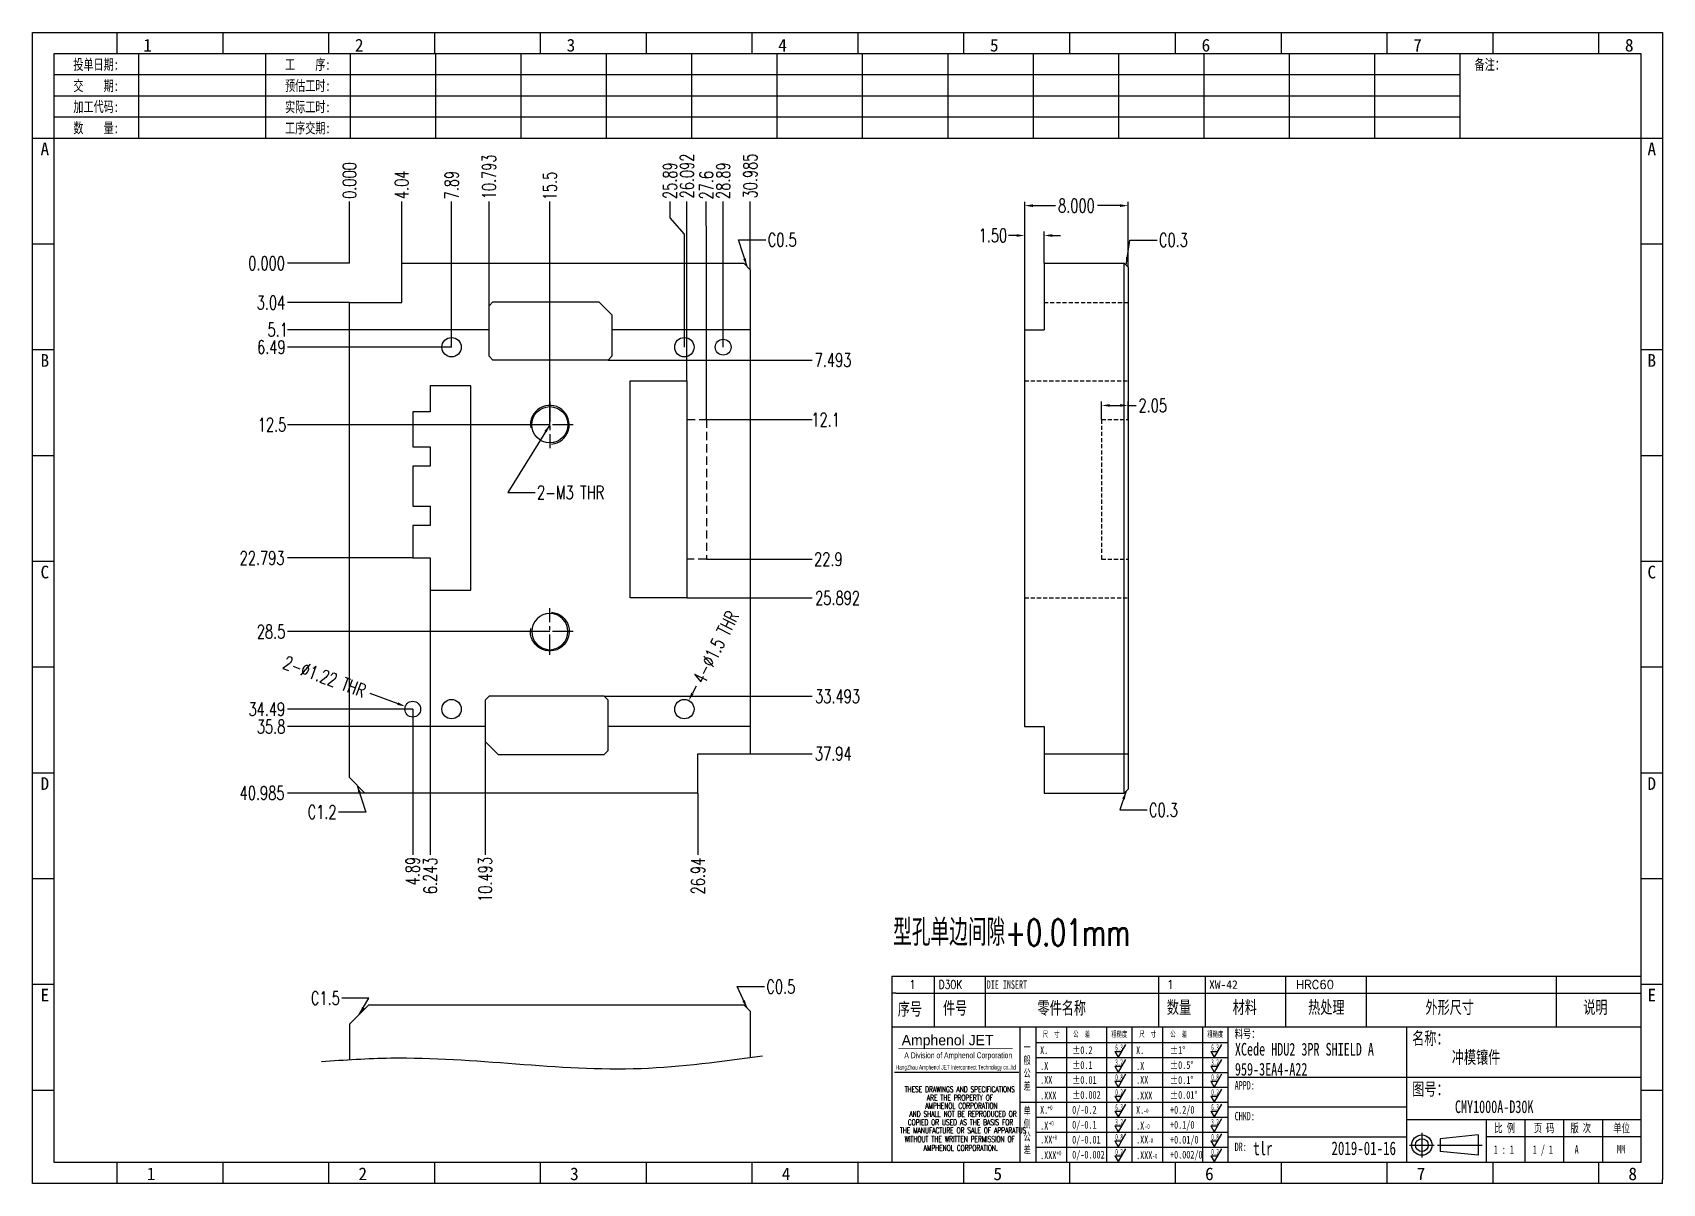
# Model space of a CAD drawing. Header units: millimetres. Extents: x -2852 to 5627, y -2271 to 1849.
# Drawn here: x -1594 to -1468, y -690.7 to -601.7 of the extents above; entities that cross this region are included whole.
import ezdxf
from ezdxf.enums import TextEntityAlignment as Align

# ---------------------------------------------------------------- set-up
doc = ezdxf.new("R2010")
doc.units = ezdxf.units.MM
doc.header["$PDSIZE"] = 3
for name, pattern in [('CENTER', [50.8, 31.75, -6.35, 6.35, -6.35]), ('DASHED', [19.05, 12.7, -6.35]), ('DASHED2', [9.525, 6.35, -3.175])]:
    doc.linetypes.add(name, pattern=pattern)
for name, color, linetype in [('1', 7, 'Continuous'), ('11', 4, 'DASHED2'), ('41', 1, 'Continuous'), ('D03', 7, 'Continuous')]:
    doc.layers.add(name, color=color, linetype=linetype)
doc.styles.add('CH', font='仿宋_GB2312_0.ttf')
doc.styles.add('jet01', font='simplex.shx', dxfattribs={"width": 0.7, "bigfont": 'hztxt.shx'})
doc.styles.add('jet02', font='simplex.shx', dxfattribs={"width": 0.7})
doc.styles.add('SIMPLEX', font='SIMPLEX')
doc.styles.get("Standard").update_dxf_attribs({"font": '仿宋_GB2312_0.ttf', "width": 0.7})
doc.styles.add('TEXTSTYLE_1', font='TRIUMB.TTF')
doc.styles.add('TEXTSTYLE_2', font='TRIUM.TTF')
doc.styles.add('tk', font='', dxfattribs={"width": 0.7})
doc.styles.add('tk 2', font='仿宋_GB2312_0.ttf', dxfattribs={"width": 0.65})
doc.styles.add('tk 4', font='simplex.shx', dxfattribs={"width": 0.65, "bigfont": 'bigfont.shx'})
doc.styles.get('tk').set_extended_font_data('NSimSun')
doc.dimstyles.new('jet02', dxfattribs={"dimtxt": 3.5, "dimasz": 2.1, "dimexe": 1, "dimexo": 0, "dimgap": 0.5, "dimtad": 0, "dimtoh": 1, "dimdec": 3, "dimzin": 9, "dimdsep": 46, "dimtxsty": 'jet02', "dimcen": 0, "dimclrt": 256, "dimazin": 2, "dimtfac": 1, "dimtdec": 3, "dimtofl": 0, "dimtmove": 0, "dimatfit": 1, "dimfxl": 1, "dimarcsym": 0})

msp = doc.modelspace()

# ---------------------------------------------------------------- texts
at = {"layer": '1', "ltscale": 0.05, "style": 'jet01', "width": 0.7}
msp.add_text('型孔单边间隙+0.01mm', height=2.064003, dxfattribs=at).set_placement((-1527.4316, -672.3165))
at = {"layer": '41', "ltscale": 0.05, "char_height": 1.05, "style": 'jet02'}
for s, insert, attachment_point in [('C0.5', (-1537.1222, -617.7091), 4), ('C0.3', (-1506.8793, -617.7293), 4), ('2-M3 THR', (-1554.9598, -637.2492), 4), ('C1.2', (-1570.4569, -661.9664), 6), ('C0.3', (-1507.6492, -661.8101), 4), ('C0.5', (-1537.2279, -675.473), 4), ('C1.5', (-1570.2086, -676.3636), 6)]:
    msp.add_mtext(s, dxfattribs=dict(at, insert=insert, attachment_point=attachment_point))

# ---------------------------------------------------------------- blocks, each defined once
blk = doc.blocks.new('A$C3946592')
at = {"layer": 'D03', "color": 6, "linetype": 'CENTER', "ltscale": 0.05}
for p, q in [((0, 1.8), (0, -1.8)), ((1.8, 0), (-1.8, 0))]:
    blk.add_line(p, q, dxfattribs=at)
at = {"layer": 'D03', "linetype": 'Continuous', "ltscale": 0.05}
blk.add_circle((0, 0), 1.4, dxfattribs=at)
blk.add_arc((0, 0), 1.5, 275.0197, 189.0761, dxfattribs=at)
blk = doc.blocks.new('A$C25DE79DF')
at = {"layer": 'D03', "ltscale": 0.05}
blk.add_blockref('A$C3946592', (0, 0), dxfattribs=at)
blk = doc.blocks.new('A3-N')
at = {"layer": '1', "color": 1}
for p, q in [((0, 0), (0, 296.73)), ((0, 296.73), (420, 296.73)), ((21.82, 291.27), (21.82, 296.73)), ((49.09, 291.27), (49.09, 296.73)), ((76.36, 291.27), (76.36, 296.73)), ((103.64, 291.27), (103.64, 296.73)), ((103.64, 291.27), (103.64, 296.73)), ((103.64, 291.27), (103.64, 296.73)), ((130.91, 291.27), (130.91, 296.73)), ((158.18, 291.27), (158.18, 296.73)), ((185.45, 291.27), (185.45, 296.73)), ((212.73, 291.27), (212.73, 296.73)), ((240, 291.27), (240, 296.73)), ((267.27, 291.27), (267.27, 296.73)), ((294.55, 291.27), (294.55, 296.73)), ((321.82, 291.27), (321.82, 296.73)), ((349.09, 291.27), (349.09, 296.73)), ((376.36, 291.27), (376.36, 296.73)), ((403.64, 291.27), (403.64, 296.73)), ((420, 296.73), (420, 1)), ((5.45, 269.45), (0, 269.45)), ((420, 269.45), (414.55, 269.45)), ((5.45, 242.18), (0, 242.18)), ((420, 242.18), (414.55, 242.18)), ((5.45, 214.91), (0, 214.91)), ((420, 214.91), (414.55, 214.91)), ((5.45, 187.64), (0, 187.64)), ((420, 187.64), (414.55, 187.64)), ((5.45, 160.36), (0, 160.36)), ((420, 160.36), (414.55, 160.36)), ((5.45, 133.09), (0, 133.09)), ((420, 133.09), (414.55, 133.09)), ((5.45, 105.82), (0, 105.82)), ((420, 105.82), (414.55, 105.82)), ((5.45, 78.55), (0, 78.55)), ((420, 78.55), (414.55, 78.55)), ((5.45, 51.27), (0, 51.27)), ((420, 51.27), (414.55, 51.27)), ((222.45, 49.09), (221.45, 49.09)), ((221.45, 49.09), (221.45, 40.36)), ((222.45, 49.09), (414.55, 49.09)), ((232.36, 49.09), (232.36, 40.36)), ((245.45, 49.09), (245.45, 40.36)), ((290.18, 49.09), (290.18, 40.36)), ((302.18, 49.09), (302.18, 40.36)), ((322.91, 49.09), (322.91, 40.36)), ((343.64, 49.09), (343.64, 40.36)), ((392.73, 40.36), (392.73, 49.09)), ((258.55, 40.36), (258.55, 5.44)), ((266.45, 40.36), (266.45, 5.44)), ((276.78, 40.36), (276.78, 5.45)), ((291.18, 40.36), (291.18, 5.45)), ((301.51, 40.37), (301.51, 5.46)), ((308.01, 40.36), (308.01, 5.45)), ((354.09, 40.36), (354.09, 5.45)), ((308.01, 32.39), (258.55, 32.39)), ((308.01, 28.54), (258.55, 28.54)), ((414.55, 27.27), (308.01, 27.27)), ((5.45, 24), (0, 24)), ((308.01, 24.69), (258.55, 24.69)), ((420, 24), (414.55, 24)), ((308.01, 16.99), (258.55, 16.99)), ((354.09, 19.63), (308.01, 19.63)), ((308.01, 13.14), (258.55, 13.14)), ((414.55, 16.36), (354.09, 16.36)), ((374.55, 16.36), (374.55, 5.45)), ((384.55, 16.36), (384.55, 5.45)), ((394.55, 16.36), (394.55, 5.45)), ((404.55, 16.36), (404.55, 5.45)), ((308.01, 9.29), (258.55, 9.29)), ((308.01, 11.99), (354.09, 11.99)), ((372.51, 12.49), (362.69, 11.5)), ((362.69, 11.5), (362.69, 8.23)), ((372.51, 12.49), (372.51, 7.25)), ((414.55, 12), (374.55, 12)), ((21.82, 0), (21.82, 5.45)), ((49.09, 0), (49.09, 5.45)), ((76.36, 0), (76.36, 5.45)), ((103.64, 0), (103.64, 5.45)), ((130.91, 0), (130.91, 5.45)), ((158.18, 0), (158.18, 5.45)), ((185.45, 0), (185.45, 5.45)), ((212.73, 0), (212.73, 5.45)), ((240, 0), (240, 5.45)), ((267.27, 0), (267.27, 5.45)), ((294.55, 0), (294.55, 5.45)), ((321.82, 0), (321.82, 5.45)), ((349.09, 0), (349.09, 5.45)), ((372.51, 7.25), (362.69, 8.23)), ((376.36, 0), (376.36, 5.45)), ((403.64, 0), (403.64, 5.45)), ((1, 0), (0, 0)), ((420, 0), (1, 0)), ((420, 0), (420, 1))]:
    blk.add_line(p, q, dxfattribs=at)
at = {"layer": '1'}
for p, q in [((414.55, 278.18), (414.55, 284.73)), ((221.45, 40.36), (221.45, 5.45)), ((221.45, 40.36), (414.55, 40.36)), ((221.45, 40.36), (414.55, 40.36)), ((254.41, 40.36), (254.41, 5.45)), ((283.28, 40.36), (283.28, 5.45)), ((308.01, 36.24), (258.55, 36.24)), ((222.08, 28.67), (254.12, 28.67)), ((308.01, 20.84), (254.41, 20.84))]:
    blk.add_line(p, q, dxfattribs=at)
at = {"layer": '1', "color": 1, "ltscale": 0.05}
for p, q in [((278.93, 34.04), (279.79, 32.56)), ((278.93, 34.04), (280.65, 34.04)), ((281.68, 35.84), (279.79, 32.56)), ((303.66, 34.05), (304.52, 32.56)), ((303.66, 34.05), (305.38, 34.05)), ((306.41, 35.84), (304.52, 32.56)), ((278.93, 30.19), (279.79, 28.71)), ((278.93, 30.19), (280.65, 30.19)), ((281.68, 31.99), (279.79, 28.71)), ((303.66, 30.2), (305.38, 30.2)), ((303.66, 30.2), (304.52, 28.71)), ((306.41, 31.99), (304.52, 28.71)), ((278.93, 26.34), (279.79, 24.86)), ((278.93, 26.34), (280.65, 26.34)), ((281.68, 28.14), (279.79, 24.86)), ((303.66, 26.35), (304.52, 24.86)), ((303.66, 26.35), (305.38, 26.35)), ((306.41, 28.14), (304.52, 24.86)), ((278.93, 22.49), (280.65, 22.49)), ((278.93, 22.49), (279.79, 21.01)), ((281.68, 24.29), (279.79, 21.01)), ((303.66, 22.5), (305.38, 22.5)), ((303.66, 22.5), (304.52, 21.01)), ((306.41, 24.29), (304.52, 21.01)), ((278.93, 18.66), (279.79, 17.17)), ((278.93, 18.66), (280.65, 18.66)), ((281.68, 20.45), (279.79, 17.17)), ((303.66, 18.66), (304.52, 17.18)), ((303.66, 18.66), (305.38, 18.66)), ((306.41, 20.46), (304.52, 17.18)), ((278.93, 14.81), (280.65, 14.81)), ((278.93, 14.81), (279.79, 13.32)), ((281.68, 16.6), (279.79, 13.32)), ((281.68, 12.75), (279.79, 9.47)), ((303.66, 14.81), (305.38, 14.81)), ((303.66, 14.81), (304.52, 13.33)), ((306.41, 16.61), (304.52, 13.33)), ((306.41, 12.76), (304.52, 9.48)), ((278.93, 10.96), (279.79, 9.47)), ((278.93, 10.96), (280.65, 10.96)), ((281.68, 8.9), (279.79, 5.62)), ((303.66, 10.96), (304.52, 9.48)), ((303.66, 10.96), (305.38, 10.96)), ((306.41, 8.91), (304.52, 5.63)), ((278.93, 7.11), (279.79, 5.62)), ((278.93, 7.11), (280.65, 7.11)), ((303.66, 7.11), (305.38, 7.11)), ((303.66, 7.11), (304.52, 5.63))]:
    blk.add_line(p, q, dxfattribs=at)
at = {"layer": '1', "color": 1, "ltscale": 0.1}
for p, q in [((358.01, 13.02), (358.01, 6.71)), ((354.86, 9.87), (361.17, 9.87)), ((362.03, 9.87), (373.54, 9.87))]:
    blk.add_line(p, q, dxfattribs=at)
at = {"layer": '1'}
blk.add_lwpolyline([(221.45, 5.45), (414.55, 5.45), (414.55, 291.27), (5.45, 291.27), (5.45, 5.45), (414.55, 5.45)], dxfattribs=at)
at = {"layer": '1', "color": 7, "linetype": 'Continuous', "const_width": 0.123}
blk.add_lwpolyline([(223.11, 34.74), (252.6, 34.76)], dxfattribs=at)
at = {"layer": '1', "color": 1}
for radius in [2.62, 1.64]:
    blk.add_circle((358.01, 9.87), radius, dxfattribs=at)
at = {"layer": '41'}
for p, q in [((27.27, 291.27), (27.27, 269.45)), ((60, 291.27), (60, 269.45)), ((81.82, 291.27), (81.82, 269.45)), ((103.82, 291.27), (103.82, 269.45)), ((125.82, 291.27), (125.82, 269.45)), ((147.82, 291.27), (147.82, 269.45)), ((169.82, 291.27), (169.82, 269.45)), ((191.82, 291.27), (191.82, 269.45)), ((213.82, 291.27), (213.82, 269.45)), ((235.82, 291.27), (235.82, 269.45)), ((257.82, 291.27), (257.82, 269.45)), ((279.82, 291.27), (279.82, 269.45)), ((301.82, 291.27), (301.82, 269.45)), ((323.82, 291.27), (323.82, 269.45)), ((345.82, 291.27), (345.82, 269.45)), ((367.82, 291.27), (367.82, 269.45)), ((367.82, 285.82), (5.45, 285.82)), ((367.82, 280.36), (5.45, 280.36)), ((367.82, 274.91), (5.45, 274.91)), ((414.55, 269.45), (5.45, 269.45))]:
    blk.add_line(p, q, dxfattribs=at)
at = {"layer": '1', "color": 1}
for s, p in [('1', (29.64, 295.11)), ('2', (84.18, 295.11)), ('3', (138.73, 295.11)), ('4', (193.27, 295.11)), ('5', (247.82, 295.11)), ('6', (302.36, 295.11)), ('7', (356.91, 295.11)), ('8', (411.45, 295.11)), ('1', (30.53, 4.11)), ('2', (85.08, 4.11)), ('3', (139.62, 4.11)), ('4', (194.17, 4.11)), ('5', (248.72, 4.11)), ('6', (303.26, 4.11)), ('7', (357.81, 4.11)), ('8', (412.35, 4.11))]:
    blk.add_text(s, height=3.27, dxfattribs=at).set_placement(p, align=Align.TOP_CENTER)
at = {"layer": '1', "style": 'tk', "width": 0.7}
for s, p in [('投单日期:', (16.36, 288.55)), ('工    序:', (70.91, 288.55)), ('备注：', (375.51, 288.55)), ('交    期:', (16.36, 283.09)), ('预估工时:', (70.91, 283.09)), ('加工代码:', (16.36, 277.64)), ('实际工时:', (70.91, 277.64)), ('数    量:', (16.36, 272.18)), ('工序交期:', (70.91, 272.18))]:
    blk.add_text(s, height=2.727, dxfattribs=at).set_placement(p, align=Align.MIDDLE)
at = {"layer": '1', "color": 1}
for s, p in [('A', (2.04, 268.36)), ('B', (2.04, 213.82)), ('C', (2.04, 159.27)), ('D', (2.04, 104.73)), ('E', (2.04, 50.18))]:
    blk.add_text(s, height=3.27, dxfattribs=at).set_placement(p, align=Align.TOP_LEFT)
for s, p in [('A', (418.37, 268.36)), ('B', (418.37, 213.82)), ('C', (418.37, 159.27)), ('D', (418.37, 104.73)), ('E', (418.37, 50.18))]:
    blk.add_text(s, height=3.27, dxfattribs=at).set_placement(p, align=Align.TOP_RIGHT)
at = {"layer": '1', "color": 1, "style": 'tk 2', "width": 0.7}
for s, height, p in [('序号', 3.273, (222.96, 43.34)), ('件号', 3.273, (234.62, 43.61)), ('零件名称', 3.273, (258.97, 43.61)), ('数量', 3.273, (292.3, 43.78)), ('材料', 3.273, (309.27, 43.78)), ('热处理', 3.273, (328.71, 43.78)), ('外形尺寸', 3.273, (358.94, 43.78)), ('说明', 3.273, (399.61, 43.78)), ('料号：', 2.182, (309.77, 37.46)), ('名称：', 3.273, (355.52, 35.79)), ('图号：', 3.273, (355.52, 22.7)), ('比 例', 2.182, (376.69, 13.18)), ('页 码', 2.182, (386.85, 13.18)), ('版 次', 2.182, (396.31, 13.18)), ('单位', 2.182, (407.35, 13.18))]:
    blk.add_text(s, height=height, dxfattribs=at).set_placement(p)
at = {"layer": '1', "color": 7, "linetype": 'Continuous', "style": 'TEXTSTYLE_1'}
blk.add_text('Amphenol JET', height=2.7, dxfattribs=at).set_placement((223.96, 35.61))
at = {"layer": '1', "color": 7, "linetype": 'Continuous'}
for s, height, style, width, p in [('A Division of Amphenol Corporation', 1.5, 'TEXTSTYLE_2', 0.7, (224.64, 32.29)), ('HangZhou Amphenol JET Interconnect Technology co.,ltd ', 1.2, 'TEXTSTYLE_2', 0.6, (222.47, 29.36)), ('THESE DRAWINGS AND SPECIFICATIONS', 1.5, 'tk 4', 0.6, (224.73, 23.52)), ('ARE THE PROPERTY OF', 1.5, 'tk 4', 0.6, (230.45, 21.35)), ('AND SHALL NOT BE REPRODUCED OR', 1.5, 'tk 4', 0.6, (225.95, 17.17)), ('AMPHENOL CORPORATION', 1.5, 'tk 4', 0.6, (230.04, 19.27)), ('THE MANUFACTURE OR SALE OF APPARATUS', 1.5, 'tk 4', 0.6, (223.5, 12.92)), ('COPIED OR USED AS THE BASIS FOR', 1.5, 'tk 4', 0.6, (225.54, 15.02)), ('WITHOUT THE WRITTEN PERMISSION OF', 1.5, 'tk 4', 0.6, (224.73, 10.67)), ('AMPHENOL CORPORATION.', 1.5, 'tk 4', 0.6, (229.63, 8.4))]:
    blk.add_text(s, height=height, dxfattribs=dict(at, style=style, width=width)).set_placement(p)
at = {"layer": '1', "color": 1, "style": 'tk 2', "width": 0.7}
for s, p in [('X.', (259.64, 34.37)), ('%%P0.2', (267.9, 34.37)), ('X.', (284.37, 34.37)), ('%%P1%%D', (293.12, 34.37)), ('.X', (259.64, 30.28)), ('%%P0.1', (267.9, 30.52)), ('.X', (284.37, 30.28)), ('%%P0.5%%D', (293.12, 30.52)), ('.XX', (259.64, 26.71)), ('%%P0.01', (267.9, 26.67)), ('.XX', (284.37, 26.71)), ('%%P0.1%%D', (293.12, 26.67)), ('.XXX', (259.64, 22.68)), ('%%P0.002', (267.9, 22.82)), ('.XXX', (284.37, 22.68)), ('%%P0.01%%D', (293.12, 22.82)), ('X.', (259.64, 18.97)), ('0/-0.2', (267.9, 18.97)), ('X.', (284.37, 18.97)), ('+0.2/0', (293.12, 18.97)), ('.X', (259.64, 14.88)), ('0/-0.1', (267.9, 15.12)), ('.X', (284.37, 14.88)), ('+0.1/0', (293.12, 15.12)), ('.XX', (259.64, 11.31)), ('0/-0.01', (267.9, 11.27)), ('0/-0.002', (267.9, 7.42)), ('.XX', (284.37, 11.31)), ('+0.01/0', (293.12, 11.27)), ('+0.002/0', (293.12, 7.42)), ('.XXX', (259.64, 7.28)), ('.XXX', (284.37, 7.28))]:
    blk.add_text(s, height=2, dxfattribs=at).set_placement(p, align=Align.MIDDLE_LEFT)
at = {"layer": '1', "color": 1, "ltscale": 0.05, "style": 'tk 2', "width": 0.5}
for s, p in [('6.3', (279.01, 34.26)), ('6.3', (303.74, 34.27)), ('3.2', (279.01, 30.41)), ('3.2', (303.74, 30.42)), ('0.8', (279.01, 26.56)), ('0.8', (303.74, 26.57)), ('0.2', (279.01, 22.71)), ('0.2', (303.74, 22.72)), ('6.3', (279.01, 18.87)), ('6.3', (303.74, 18.88)), ('3.2', (279.01, 15.02)), ('0.8', (279.01, 11.17)), ('3.2', (303.74, 15.03)), ('0.8', (303.74, 11.18)), ('0.2', (279.01, 7.32)), ('0.2', (303.74, 7.33))]:
    blk.add_text(s, height=1.6, dxfattribs=at).set_placement(p)
at = {"layer": '1', "style": 'tk 2', "width": 0.7}
for s, p in [('APPD:', (309.77, 24.21)), ('CHKD:', (309.77, 16.27)), ('DR:', (309.77, 8.35))]:
    blk.add_text(s, height=2.182, dxfattribs=at).set_placement(p)
at = {"layer": '1', "color": 7, "style": 'tk 2', "width": 0.7}
blk.add_text('MM', height=2.182, dxfattribs=at).set_placement((408.31, 7.75))
at = {"layer": '1', "color": 1, "ltscale": 0.05, "char_height": 1.5, "width": 6.3627, "attachment_point": 1, "style": 'tk 2'}
for s, insert in [('尺  寸', (260.31, 39.25)), ('公  差', (268.17, 39.25)), ('粗糙度', (277.98, 39.25)), ('尺  寸', (285.2, 39.25)), ('公  差', (293.18, 39.25)), ('粗糙度', (302.71, 39.26))]:
    blk.add_mtext(s, dxfattribs=dict(at, insert=insert))
at = {"layer": '1', "ltscale": 0.05, "char_height": 2, "width": 2.5195, "attachment_point": 1, "style": 'tk 2'}
for s, insert in [('一般公差', (255.39, 36.11)), ('单侧公差', (255.39, 19.71))]:
    blk.add_mtext(s, dxfattribs=dict(at, insert=insert))
at = {"layer": '1', "color": 1, "ltscale": 0.05, "char_height": 1.2, "width": 5.1396, "attachment_point": 1, "line_spacing_factor": 0.8, "style": 'tk 2'}
for s, insert in [('+0', (261.58, 20.13)), ('-0', (286.31, 19.33)), ('+0', (261.88, 16.09)), ('-0', (286.61, 15.29)), ('+0', (262.79, 12.45)), ('+0', (263.87, 8.44)), ('-0', (287.51, 11.65)), ('-0', (288.59, 7.64))]:
    blk.add_mtext(s, dxfattribs=dict(at, insert=insert))
at = {"layer": '1', "style": 'tk 2', "width": 0.7}
for tag, p in [('PATR-NO1', (309.84, 32.96)), ('TITLE', (365.74, 30.9)), ('PATR-NO2', (309.84, 27.81)), ('DWG-NO:', (366.54, 18.14))]:
    blk.add_attdef(tag, p, '', height=3.27, dxfattribs=at)
at = {"layer": '1', "color": 1, "style": 'tk 2', "width": 0.7}
for tag, p in [('DRAW', (314.55, 7.27)), ('DATE', (334.72, 7.32))]:
    blk.add_attdef(tag, p, '', height=3.49, dxfattribs=at)
at = {"layer": '1', "style": 'tk 2', "width": 0.7}
for tag, p in [('SCALE', (376.55, 8.73)), ('SHEET', (386.6, 8.72)), ('REV', (397.38, 8.73))]:
    blk.add_attdef(tag, text='', height=2.18, dxfattribs=at).set_placement(p, align=Align.MIDDLE_LEFT)
blk = doc.blocks.new('FB3')
at = {"layer": '1', "color": 1}
for p, q in [((0, 4.36), (193.09, 4.36)), ((0, 4.36), (0, 0)), ((10.91, 4.36), (10.91, 0)), ((24, 4.36), (24, 0)), ((68.73, 4.36), (68.73, 0)), ((80.73, 4.36), (80.73, 0)), ((101.45, 4.36), (101.45, 0)), ((122.18, 4.36), (122.18, 0)), ((171.27, 0), (171.27, 4.36))]:
    blk.add_line(p, q, dxfattribs=at)
at = {"layer": '1'}
for tag, style, p in [('ITEM', 'SIMPLEX', (4.36, 2.18)), ('PARTNO', 'SIMPLEX', (12, 2.18)), ('QTY', 'SIMPLEX', (74.18, 2.18)), ('MATL', 'CH', (81.72, 2.18)), ('FINISH', 'SIMPLEX', (104.17, 2.18)), ('SPEC', 'SIMPLEX', (130.91, 2.18)), ('REMARK', 'SIMPLEX', (174.06, 2.18))]:
    blk.add_attdef(tag, text='', height=2.18, dxfattribs=dict(at, style=style)).set_placement(p, align=Align.MIDDLE_LEFT)
at = {"layer": '1', "style": 'tk', "width": 0.7}
blk.add_attdef('DIE', text='', height=2.18, dxfattribs=at).set_placement((24.43, 2.18), align=Align.MIDDLE_LEFT)
blk = doc.blocks.new('*D1595')
at = {"layer": '41', "ltscale": 0.05}
blk.add_line((-654.25, -3071.95), (-659.04, -3071.95), dxfattribs=at)
at = {"layer": 'Defpoints', "color": 0, "ltscale": 0.05}
for p in [(-659.04, -3071.95), (-654.25, -3071.95), (-654.25, -3071.95)]:
    blk.add_point(p, dxfattribs=at)
at = {"layer": '41', "ltscale": 0.05, "insert": (-660.66, -3071.95), "char_height": 1.05, "attachment_point": 5, "style": 'jet02'}
blk.add_mtext('0.000', dxfattribs=at)
blk = doc.blocks.new('*D1596')
at = {"layer": '41', "ltscale": 0.05}
blk.add_line((-653.05, -3112.93), (-659.04, -3112.93), dxfattribs=at)
at = {"layer": 'Defpoints', "color": 0, "ltscale": 0.05}
for p in [(-654.25, -3071.95), (-659.04, -3112.93), (-653.05, -3112.93)]:
    blk.add_point(p, dxfattribs=at)
at = {"layer": '41', "ltscale": 0.05, "insert": (-661.01, -3112.93), "char_height": 1.05, "attachment_point": 5, "style": 'jet02'}
blk.add_mtext('40.985', dxfattribs=at)
blk = doc.blocks.new('*D1597')
at = {"layer": '41', "ltscale": 0.05}
blk.add_line((-654.25, -3107.79), (-659.04, -3107.79), dxfattribs=at)
at = {"layer": 'Defpoints', "color": 0, "ltscale": 0.05}
for p in [(-654.25, -3071.95), (-659.04, -3107.79), (-654.25, -3107.79)]:
    blk.add_point(p, dxfattribs=at)
at = {"layer": '41', "ltscale": 0.05, "insert": (-660.31, -3107.79), "char_height": 1.05, "attachment_point": 5, "style": 'jet02'}
blk.add_mtext('35.8', dxfattribs=at)
blk = doc.blocks.new('*D1598')
at = {"layer": '41', "ltscale": 0.05}
blk.add_line((-649.36, -3106.44), (-659.04, -3106.44), dxfattribs=at)
at = {"layer": 'Defpoints', "color": 0, "ltscale": 0.05}
for p in [(-654.25, -3071.95), (-659.04, -3106.44), (-649.36, -3106.44)]:
    blk.add_point(p, dxfattribs=at)
at = {"layer": '41', "ltscale": 0.05, "insert": (-660.64, -3106.44), "char_height": 1.05, "attachment_point": 5, "style": 'jet02'}
blk.add_mtext('34.49', dxfattribs=at)
blk = doc.blocks.new('*D1599')
at = {"layer": '41', "ltscale": 0.05}
blk.add_line((-638.76, -3100.44), (-659.04, -3100.44), dxfattribs=at)
at = {"layer": 'Defpoints', "color": 0, "ltscale": 0.05}
for p in [(-654.25, -3071.95), (-659.04, -3100.44), (-638.76, -3100.44)]:
    blk.add_point(p, dxfattribs=at)
at = {"layer": '41', "ltscale": 0.05, "insert": (-660.31, -3100.44), "char_height": 1.05, "attachment_point": 5, "style": 'jet02'}
blk.add_mtext('28.5', dxfattribs=at)
blk = doc.blocks.new('*D1600')
at = {"layer": '41', "ltscale": 0.05}
blk.add_line((-638.76, -3084.44), (-659.04, -3084.44), dxfattribs=at)
at = {"layer": 'Defpoints', "color": 0, "ltscale": 0.05}
for p in [(-654.25, -3071.95), (-659.04, -3084.44), (-638.76, -3084.44)]:
    blk.add_point(p, dxfattribs=at)
at = {"layer": '41', "ltscale": 0.05, "insert": (-660.24, -3084.44), "char_height": 1.05, "attachment_point": 5, "style": 'jet02'}
blk.add_mtext('12.5', dxfattribs=at)
blk = doc.blocks.new('*D1601')
at = {"layer": '41', "ltscale": 0.05}
blk.add_line((-646.36, -3078.44), (-659.04, -3078.44), dxfattribs=at)
at = {"layer": 'Defpoints', "color": 0, "ltscale": 0.05}
for p in [(-654.25, -3071.95), (-659.04, -3078.44), (-646.36, -3078.44)]:
    blk.add_point(p, dxfattribs=at)
at = {"layer": '41', "ltscale": 0.05, "insert": (-660.29, -3078.44), "char_height": 1.05, "attachment_point": 5, "style": 'jet02'}
blk.add_mtext('6.49', dxfattribs=at)
blk = doc.blocks.new('*D1602')
at = {"layer": '41', "ltscale": 0.05}
blk.add_line((-654.25, -3077.09), (-659.04, -3077.09), dxfattribs=at)
at = {"layer": 'Defpoints', "color": 0, "ltscale": 0.05}
for p in [(-654.25, -3071.95), (-659.04, -3077.09), (-654.25, -3077.09)]:
    blk.add_point(p, dxfattribs=at)
at = {"layer": '41', "ltscale": 0.05, "insert": (-659.8, -3077.09), "char_height": 1.05, "attachment_point": 5, "style": 'jet02'}
blk.add_mtext('5.1', dxfattribs=at)
blk = doc.blocks.new('*D1603')
at = {"layer": '41', "ltscale": 0.05}
blk.add_line((-654.25, -3074.99), (-659.04, -3074.99), dxfattribs=at)
at = {"layer": 'Defpoints', "color": 0, "ltscale": 0.05}
for p in [(-654.25, -3071.95), (-659.04, -3074.99), (-654.25, -3074.99)]:
    blk.add_point(p, dxfattribs=at)
at = {"layer": '41', "ltscale": 0.05, "insert": (-660.32, -3074.99), "char_height": 1.05, "attachment_point": 5, "style": 'jet02'}
blk.add_mtext('3.04', dxfattribs=at)
blk = doc.blocks.new('*D1604')
at = {"layer": '41', "ltscale": 0.05}
blk.add_line((-623.27, -3109.89), (-618.49, -3109.89), dxfattribs=at)
at = {"layer": 'Defpoints', "color": 0, "ltscale": 0.05}
for p in [(-654.25, -3071.95), (-623.27, -3109.89), (-618.49, -3109.89)]:
    blk.add_point(p, dxfattribs=at)
at = {"layer": '41', "ltscale": 0.05, "insert": (-616.85, -3109.89), "char_height": 1.05, "attachment_point": 5, "style": 'jet02'}
blk.add_mtext('37.94', dxfattribs=at)
blk = doc.blocks.new('*D1605')
at = {"layer": '41', "ltscale": 0.05}
blk.add_line((-626.66, -3094.84), (-618.49, -3094.84), dxfattribs=at)
at = {"layer": 'Defpoints', "color": 0, "ltscale": 0.05}
for p in [(-654.25, -3071.95), (-626.66, -3094.84), (-618.49, -3094.84)]:
    blk.add_point(p, dxfattribs=at)
at = {"layer": '41', "ltscale": 0.05, "insert": (-617.23, -3094.84), "char_height": 1.05, "attachment_point": 5, "style": 'jet02'}
blk.add_mtext('22.9', dxfattribs=at)
blk = doc.blocks.new('*D1606')
at = {"layer": '41', "ltscale": 0.05}
blk.add_line((-626.66, -3084.04), (-618.49, -3084.04), dxfattribs=at)
at = {"layer": 'Defpoints', "color": 0, "ltscale": 0.05}
for p in [(-654.25, -3071.95), (-626.66, -3084.04), (-618.49, -3084.04)]:
    blk.add_point(p, dxfattribs=at)
at = {"layer": '41', "ltscale": 0.05, "insert": (-617.44, -3084.04), "char_height": 1.05, "attachment_point": 5, "style": 'jet02'}
blk.add_mtext('12.1', dxfattribs=at)
blk = doc.blocks.new('*D1607')
at = {"layer": '41', "ltscale": 0.05}
blk.add_line((-654.25, -3071.95), (-654.25, -3067.17), dxfattribs=at)
at = {"layer": 'Defpoints', "color": 0, "ltscale": 0.05}
for p in [(-654.25, -3067.17), (-654.25, -3071.95), (-654.25, -3071.95)]:
    blk.add_point(p, dxfattribs=at)
at = {"layer": '41', "ltscale": 0.05, "insert": (-654.25, -3065.55), "char_height": 1.05, "attachment_point": 5, "rotation": 90, "style": 'jet02'}
blk.add_mtext('0.000', dxfattribs=at)
blk = doc.blocks.new('*D1608')
at = {"layer": '41', "ltscale": 0.05}
blk.add_line((-650.21, -3071.95), (-650.21, -3067.17), dxfattribs=at)
at = {"layer": 'Defpoints', "color": 0, "ltscale": 0.05}
for p in [(-650.21, -3067.17), (-654.25, -3071.95), (-650.21, -3071.95)]:
    blk.add_point(p, dxfattribs=at)
at = {"layer": '41', "ltscale": 0.05, "insert": (-650.21, -3065.88), "char_height": 1.05, "attachment_point": 5, "rotation": 90, "style": 'jet02'}
blk.add_mtext('4.04', dxfattribs=at)
blk = doc.blocks.new('*D1609')
at = {"layer": '41', "ltscale": 0.05}
blk.add_line((-646.36, -3078.44), (-646.36, -3067.17), dxfattribs=at)
at = {"layer": 'Defpoints', "color": 0, "ltscale": 0.05}
for p in [(-646.36, -3067.17), (-654.25, -3071.95), (-646.36, -3078.44)]:
    blk.add_point(p, dxfattribs=at)
at = {"layer": '41', "ltscale": 0.05, "insert": (-646.36, -3065.91), "char_height": 1.05, "attachment_point": 5, "rotation": 90, "style": 'jet02'}
blk.add_mtext('7.89', dxfattribs=at)
blk = doc.blocks.new('*D1610')
at = {"layer": '41', "ltscale": 0.05}
blk.add_line((-643.46, -3075.24), (-643.46, -3067.17), dxfattribs=at)
at = {"layer": 'Defpoints', "color": 0, "ltscale": 0.05}
for p in [(-643.46, -3067.17), (-654.25, -3071.95), (-643.46, -3075.24)]:
    blk.add_point(p, dxfattribs=at)
at = {"layer": '41', "ltscale": 0.05, "insert": (-643.46, -3065.27), "char_height": 1.05, "attachment_point": 5, "rotation": 90, "style": 'jet02'}
blk.add_mtext('10.793', dxfattribs=at)
blk = doc.blocks.new('*D1611')
at = {"layer": '41', "ltscale": 0.05}
blk.add_line((-638.76, -3084.44), (-638.76, -3067.17), dxfattribs=at)
at = {"layer": 'Defpoints', "color": 0, "ltscale": 0.05}
for p in [(-638.76, -3067.17), (-654.25, -3071.95), (-638.76, -3084.44)]:
    blk.add_point(p, dxfattribs=at)
at = {"layer": '41', "ltscale": 0.05, "insert": (-638.76, -3065.97), "char_height": 1.05, "attachment_point": 5, "rotation": 90, "style": 'jet02'}
blk.add_mtext('15.5', dxfattribs=at)
blk = doc.blocks.new('*D1612')
at = {"layer": '41', "ltscale": 0.05}
for p, q in [((-629.47, -3068.43), (-629.47, -3067.17)), ((-628.36, -3069.69), (-629.47, -3068.43)), ((-628.36, -3078.44), (-628.36, -3069.69))]:
    blk.add_line(p, q, dxfattribs=at)
at = {"layer": 'Defpoints', "color": 0, "ltscale": 0.05}
for p in [(-629.47, -3067.17), (-654.25, -3071.95), (-628.36, -3078.44)]:
    blk.add_point(p, dxfattribs=at)
at = {"layer": '41', "ltscale": 0.05, "insert": (-629.47, -3065.56), "char_height": 1.05, "attachment_point": 5, "rotation": 90, "style": 'jet02'}
blk.add_mtext('25.89', dxfattribs=at)
blk = doc.blocks.new('*D1613')
at = {"layer": '41', "ltscale": 0.05}
blk.add_line((-628.16, -3081.04), (-628.16, -3067.17), dxfattribs=at)
at = {"layer": 'Defpoints', "color": 0, "ltscale": 0.05}
for p in [(-628.16, -3067.17), (-654.25, -3071.95), (-628.16, -3081.04)]:
    blk.add_point(p, dxfattribs=at)
at = {"layer": '41', "ltscale": 0.05, "insert": (-628.16, -3065.2), "char_height": 1.05, "attachment_point": 5, "rotation": 90, "style": 'jet02'}
blk.add_mtext('26.092', dxfattribs=at)
blk = doc.blocks.new('*D1614')
at = {"layer": '41', "ltscale": 0.05}
for p, q in [((-626.67, -3068.43), (-626.67, -3067.17)), ((-626.66, -3069.69), (-626.67, -3068.43)), ((-626.66, -3084.04), (-626.66, -3069.69))]:
    blk.add_line(p, q, dxfattribs=at)
at = {"layer": 'Defpoints', "color": 0, "ltscale": 0.05}
for p in [(-626.67, -3067.17), (-654.25, -3071.95), (-626.66, -3084.04)]:
    blk.add_point(p, dxfattribs=at)
at = {"layer": '41', "ltscale": 0.05, "insert": (-626.67, -3065.91), "char_height": 1.05, "attachment_point": 5, "rotation": 90, "style": 'jet02'}
blk.add_mtext('27.6', dxfattribs=at)
blk = doc.blocks.new('*D1615')
at = {"layer": '41', "ltscale": 0.05}
blk.add_line((-625.36, -3078.44), (-625.36, -3067.17), dxfattribs=at)
at = {"layer": 'Defpoints', "color": 0, "ltscale": 0.05}
for p in [(-625.36, -3067.17), (-654.25, -3071.95), (-625.36, -3078.44)]:
    blk.add_point(p, dxfattribs=at)
at = {"layer": '41', "ltscale": 0.05, "insert": (-625.36, -3065.56), "char_height": 1.05, "attachment_point": 5, "rotation": 90, "style": 'jet02'}
blk.add_mtext('28.89', dxfattribs=at)
blk = doc.blocks.new('*D1616')
at = {"layer": '41', "ltscale": 0.05}
blk.add_line((-623.27, -3072.45), (-623.27, -3067.17), dxfattribs=at)
at = {"layer": 'Defpoints', "color": 0, "ltscale": 0.05}
for p in [(-623.27, -3067.17), (-654.25, -3071.95), (-623.27, -3072.45)]:
    blk.add_point(p, dxfattribs=at)
at = {"layer": '41', "ltscale": 0.05, "insert": (-623.27, -3065.2), "char_height": 1.05, "attachment_point": 5, "rotation": 90, "style": 'jet02'}
blk.add_mtext('30.985', dxfattribs=at)
blk = doc.blocks.new('*D1617')
at = {"layer": '41', "ltscale": 0.05}
blk.add_line((-649.36, -3106.44), (-649.36, -3117.71), dxfattribs=at)
at = {"layer": 'Defpoints', "color": 0, "ltscale": 0.05}
for p in [(-654.25, -3071.95), (-649.36, -3106.44), (-649.36, -3117.71)]:
    blk.add_point(p, dxfattribs=at)
at = {"layer": '41', "ltscale": 0.05, "insert": (-649.36, -3118.97), "char_height": 1.05, "attachment_point": 5, "rotation": 90, "style": 'jet02'}
blk.add_mtext('4.89', dxfattribs=at)
blk = doc.blocks.new('*D1618')
at = {"layer": '41', "ltscale": 0.05}
blk.add_line((-643.76, -3108.94), (-643.76, -3117.71), dxfattribs=at)
at = {"layer": 'Defpoints', "color": 0, "ltscale": 0.05}
for p in [(-654.25, -3071.95), (-643.76, -3108.94), (-643.76, -3117.71)]:
    blk.add_point(p, dxfattribs=at)
at = {"layer": '41', "ltscale": 0.05, "insert": (-643.76, -3119.61), "char_height": 1.05, "attachment_point": 5, "rotation": 90, "style": 'jet02'}
blk.add_mtext('10.493', dxfattribs=at)
blk = doc.blocks.new('*D1619')
at = {"layer": '41', "ltscale": 0.05}
blk.add_line((-627.31, -3112.93), (-627.31, -3117.71), dxfattribs=at)
at = {"layer": 'Defpoints', "color": 0, "ltscale": 0.05}
for p in [(-654.25, -3071.95), (-627.31, -3112.93), (-627.31, -3117.71)]:
    blk.add_point(p, dxfattribs=at)
at = {"layer": '41', "ltscale": 0.05, "insert": (-627.31, -3119.35), "char_height": 1.05, "attachment_point": 5, "rotation": 90, "style": 'jet02'}
blk.add_mtext('26.94', dxfattribs=at)
blk = doc.blocks.new('*D1620')
at = {"layer": '41', "ltscale": 0.05}
blk.add_line((-649.36, -3094.74), (-659.04, -3094.74), dxfattribs=at)
at = {"layer": 'Defpoints', "color": 0, "ltscale": 0.05}
for p in [(-654.25, -3071.95), (-659.04, -3094.74), (-649.36, -3094.74)]:
    blk.add_point(p, dxfattribs=at)
at = {"layer": '41', "ltscale": 0.05, "insert": (-661.01, -3094.74), "char_height": 1.05, "attachment_point": 5, "style": 'jet02'}
blk.add_mtext('22.793', dxfattribs=at)
blk = doc.blocks.new('*D1621')
at = {"layer": '41', "ltscale": 0.05}
blk.add_line((-648.01, -3097.24), (-648.01, -3117.71), dxfattribs=at)
at = {"layer": 'Defpoints', "color": 0, "ltscale": 0.05}
for p in [(-654.25, -3071.95), (-648.01, -3097.24), (-648.01, -3117.71)]:
    blk.add_point(p, dxfattribs=at)
at = {"layer": '41', "ltscale": 0.05, "insert": (-648.01, -3119.33), "char_height": 1.05, "attachment_point": 5, "rotation": 90, "style": 'jet02'}
blk.add_mtext('6.243', dxfattribs=at)
blk = doc.blocks.new('*D1622')
at = {"layer": '41', "ltscale": 0.05}
blk.add_line((-628.16, -3097.84), (-618.49, -3097.84), dxfattribs=at)
at = {"layer": 'Defpoints', "color": 0, "ltscale": 0.05}
for p in [(-654.25, -3071.95), (-628.16, -3097.84), (-618.49, -3097.84)]:
    blk.add_point(p, dxfattribs=at)
at = {"layer": '41', "ltscale": 0.05, "insert": (-616.52, -3097.84), "char_height": 1.05, "attachment_point": 5, "style": 'jet02'}
blk.add_mtext('25.892', dxfattribs=at)
blk = doc.blocks.new('*D1623')
at = {"layer": '41', "ltscale": 0.05}
blk.add_line((-634.56, -3105.44), (-618.49, -3105.44), dxfattribs=at)
at = {"layer": 'Defpoints', "color": 0, "ltscale": 0.05}
for p in [(-654.25, -3071.95), (-634.56, -3105.44), (-618.49, -3105.44)]:
    blk.add_point(p, dxfattribs=at)
at = {"layer": '41', "ltscale": 0.05, "insert": (-616.52, -3105.44), "char_height": 1.05, "attachment_point": 5, "style": 'jet02'}
blk.add_mtext('33.493', dxfattribs=at)
blk = doc.blocks.new('*D1624')
at = {"layer": '41', "ltscale": 0.05}
blk.add_line((-634.26, -3079.44), (-618.49, -3079.44), dxfattribs=at)
at = {"layer": 'Defpoints', "color": 0, "ltscale": 0.05}
for p in [(-654.25, -3071.95), (-634.26, -3079.44), (-618.49, -3079.44)]:
    blk.add_point(p, dxfattribs=at)
at = {"layer": '41', "ltscale": 0.05, "insert": (-616.87, -3079.44), "char_height": 1.05, "attachment_point": 5, "style": 'jet02'}
blk.add_mtext('7.493', dxfattribs=at)
blk = doc.blocks.new('*D1625')
at = {"layer": '41', "ltscale": 0.05}
blk.add_line((-627.45, -3104.65), (-627.74, -3105.21), dxfattribs=at)
blk.add_solid([(-627.83, -3105.16), (-627.64, -3105.26), (-628.02, -3105.77)], dxfattribs=at)
at = {"layer": 'Defpoints', "color": 0, "ltscale": 0.05}
for p in [(-628.02, -3105.77), (-628.7, -3107.11)]:
    blk.add_point(p, dxfattribs=at)
at = {"layer": '41', "ltscale": 0.05, "insert": (-625.93, -3101.64), "char_height": 1.05, "attachment_point": 5, "rotation": 63.1223, "style": 'jet02'}
blk.add_mtext('4-∅1.5{\\C1; THR}', dxfattribs=at)
blk = doc.blocks.new('*D1626')
at = {"layer": '41', "ltscale": 0.05}
blk.add_line((-652.69, -3105.21), (-650.52, -3106.01), dxfattribs=at)
blk.add_solid([(-650.49, -3105.91), (-650.56, -3106.11), (-649.93, -3106.23)], dxfattribs=at)
at = {"layer": 'Defpoints', "color": 0, "ltscale": 0.05}
for p in [(-649.93, -3106.23), (-648.79, -3106.65)]:
    blk.add_point(p, dxfattribs=at)
at = {"layer": '41', "ltscale": 0.05, "insert": (-656.18, -3103.93), "char_height": 1.05, "attachment_point": 5, "rotation": 339.7639, "style": 'jet02'}
blk.add_mtext('2-∅1.22{\\C1; THR}', dxfattribs=at)
blk = doc.blocks.new('*D1627')
at = {"layer": '41', "ltscale": 0.05}
for p, q in [((-602.05, -3077.09), (-602.05, -3067.19)), ((-601.42, -3067.49), (-599.67, -3067.49)), ((-594.68, -3067.49), (-596.43, -3067.49)), ((-594.05, -3072.25), (-594.05, -3067.19))]:
    blk.add_line(p, q, dxfattribs=at)
for points in [[(-601.42, -3067.39), (-601.42, -3067.6), (-602.05, -3067.49)], [(-594.68, -3067.39), (-594.68, -3067.6), (-594.05, -3067.49)]]:
    blk.add_solid(points, dxfattribs=at)
at = {"layer": 'Defpoints', "color": 0, "ltscale": 0.05}
for p in [(-594.05, -3067.49), (-594.05, -3072.25), (-602.05, -3077.09)]:
    blk.add_point(p, dxfattribs=at)
at = {"layer": '41', "ltscale": 0.05, "insert": (-598.05, -3067.49), "char_height": 1.05, "attachment_point": 5, "style": 'jet02'}
blk.add_mtext('8.000', dxfattribs=at)
blk = doc.blocks.new('*D1628')
at = {"layer": '41', "ltscale": 0.05}
for p, q in [((-602.68, -3069.8), (-603.31, -3069.8)), ((-602.05, -3077.09), (-602.05, -3069.5)), ((-600.55, -3071.95), (-600.55, -3069.5)), ((-599.92, -3069.8), (-599.29, -3069.8))]:
    blk.add_line(p, q, dxfattribs=at)
for points in [[(-602.68, -3069.7), (-602.68, -3069.91), (-602.05, -3069.8)], [(-599.92, -3069.7), (-599.92, -3069.91), (-600.55, -3069.8)]]:
    blk.add_solid(points, dxfattribs=at)
at = {"layer": 'Defpoints', "color": 0, "ltscale": 0.05}
for p in [(-602.05, -3069.8), (-600.55, -3071.95), (-602.05, -3077.09)]:
    blk.add_point(p, dxfattribs=at)
at = {"layer": '41', "ltscale": 0.05, "insert": (-604.51, -3069.8), "char_height": 1.05, "attachment_point": 5, "style": 'jet02'}
blk.add_mtext('1.50', dxfattribs=at)
blk = doc.blocks.new('*D1629')
at = {"layer": '41', "ltscale": 0.05}
for p, q in [((-596.1, -3084.04), (-596.1, -3082.65)), ((-595.47, -3082.95), (-594.68, -3082.95)), ((-594.05, -3084.04), (-594.05, -3082.65)), ((-594.05, -3082.95), (-593.42, -3082.95))]:
    blk.add_line(p, q, dxfattribs=at)
for points in [[(-595.47, -3082.84), (-595.47, -3083.05), (-596.1, -3082.95)], [(-594.68, -3082.84), (-594.68, -3083.05), (-594.05, -3082.95)]]:
    blk.add_solid(points, dxfattribs=at)
at = {"layer": 'Defpoints', "color": 0, "ltscale": 0.05}
for p in [(-594.05, -3082.95), (-596.1, -3084.04), (-594.05, -3084.04)]:
    blk.add_point(p, dxfattribs=at)
at = {"layer": '41', "ltscale": 0.05, "insert": (-592.15, -3082.95), "char_height": 1.05, "attachment_point": 5, "style": 'jet02'}
blk.add_mtext('2.05', dxfattribs=at)

# ---------------------------------------------------------------- dimensions: what is measured, and where the dimension line sits
at = {"layer": '41', "ltscale": 0.05}
for feature_location, offset, dtype, origin, override, picture, middle, set_off in [((-1543.3683921637, -628.6100368307), (0, 13.8743737981), 1, (-1569.4608921637, -619.5175368307), {"dimscale": 0.3, "dimtoh": 0, "dimzin": 1, "dimclrd": 256, "dimclre": 256, "dimadec": 3, "dimazin": 0, "dimatfit": 3, "dimlwd": -1, "dimlwe": -1}, '*D1613', (-1543.3683921637, -612.7656630326), (-915.2077048823, 2452.4298167741)), ((-1538.4759, -620.0175), (0, 5.2819), 1, (-1569.4609, -619.5175), {"dimscale": 0.3, "dimtoh": 0, "dimzin": 1, "dimclrd": 256, "dimclre": 256, "dimadec": 3, "dimazin": 0, "dimatfit": 3, "dimlwd": -1, "dimlwe": -1}, '*D1616', (-1538.4759, -612.7657), (-915.2077, 2452.4298)), ((-1558.6683921637, -622.8100368307), (0, 8.0743737981), 1, (-1569.4608921637, -619.5175368307), {"dimscale": 0.3, "dimtoh": 0, "dimzin": 1, "dimclrd": 256, "dimclre": 256, "dimadec": 3, "dimazin": 0, "dimatfit": 3, "dimlwd": -1, "dimlwe": -1}, '*D1610', (-1558.6683921637, -612.8356630326), (-915.2077048823, 2452.4298167741)), ((-1569.4608921637, -619.5175368307), (0, 4.7818737981), 1, (-1569.4608921637, -619.5175368307), {"dimscale": 0.3, "dimtoh": 0, "dimzin": 1, "dimclrd": 256, "dimclre": 256, "dimadec": 3, "dimazin": 0, "dimatfit": 3, "dimlwd": -1, "dimlwe": -1}, '*D1607', (-1569.4608921637, -613.1156630326), (-915.2077048823, 2452.4298167741)), ((-1543.5684, -626.01), (-1.1125, 11.2744), 1, (-1569.4609, -619.5175), {"dimscale": 0.3, "dimtoh": 0, "dimdec": 2, "dimzin": 1, "dimclrd": 256, "dimclre": 256, "dimazin": 0, "dimatfit": 3, "dimlwd": -1, "dimlwe": -1}, '*D1612', (-1544.6809, -613.1332), (-915.2077, 2452.4298)), ((-1540.5684, -626.01), (0, 11.2744), 1, (-1569.4609, -619.5175), {"dimscale": 0.3, "dimtoh": 0, "dimdec": 2, "dimzin": 1, "dimclrd": 256, "dimclre": 256, "dimazin": 0, "dimatfit": 3, "dimlwd": -1, "dimlwe": -1}, '*D1615', (-1540.5684, -613.1332), (-915.2077, 2452.4298)), ((-1565.4184, -619.5175), (0, 4.7819), 1, (-1569.4609, -619.5175), {"dimscale": 0.3, "dimtoh": 0, "dimdec": 2, "dimzin": 1, "dimclrd": 256, "dimclre": 256, "dimazin": 0, "dimatfit": 3, "dimlwd": -1, "dimlwe": -1}, '*D1608', (-1565.4184, -613.4482), (-915.2077, 2452.4298)), ((-1561.5684, -626.01), (0, 11.2744), 1, (-1569.4609, -619.5175), {"dimscale": 0.3, "dimtoh": 0, "dimdec": 2, "dimzin": 1, "dimclrd": 256, "dimclre": 256, "dimazin": 0, "dimatfit": 3, "dimlwd": -1, "dimlwe": -1}, '*D1609', (-1561.5684, -613.4832), (-915.2077, 2452.4298)), ((-1541.8684, -631.61), (-0.0125, 16.8744), 1, (-1569.4609, -619.5175), {"dimscale": 0.3, "dimtoh": 0, "dimdec": 1, "dimzin": 1, "dimclrd": 256, "dimclre": 256, "dimadec": 1, "dimazin": 0, "dimatfit": 3, "dimlwd": -1, "dimlwe": -1}, '*D1614', (-1541.8809, -613.4832), (-915.2077, 2452.4298)), ((-1553.9684, -632.01), (0, 17.2744), 1, (-1569.4609, -619.5175), {"dimscale": 0.3, "dimtoh": 0, "dimdec": 1, "dimzin": 1, "dimclrd": 256, "dimclre": 256, "dimadec": 1, "dimazin": 0, "dimatfit": 3, "dimlwd": -1, "dimlwe": -1}, '*D1611', (-1553.9684, -613.5357), (-915.2077, 2452.4298)), ((-1568.2609, -660.5025), (-5.9819, 0), 0, (-1569.4609, -619.5175), {"dimscale": 0.3, "dimtoh": 0, "dimzin": 1, "dimclrd": 256, "dimclre": 256, "dimadec": 3, "dimazin": 0, "dimatfit": 3, "dimlwd": -1, "dimlwe": -1}, '*D1596', (-1576.2128, -660.5025), (-915.2077, 2452.4298)), ((-1564.5683921637, -642.3100368307), (-9.6743737981, 0), 0, (-1569.4608921637, -619.5175368307), {"dimscale": 0.3, "dimtoh": 0, "dimzin": 1, "dimclrd": 256, "dimclre": 256, "dimadec": 3, "dimazin": 0, "dimatfit": 3, "dimlwd": -1, "dimlwe": -1}, '*D1620', (-1576.2127659618, -642.3100368307), (-915.2077048823, 2452.4298167741)), ((-1569.4608921637, -619.5175368307), (-4.7818737981, 0), 0, (-1569.4608921637, -619.5175368307), {"dimscale": 0.3, "dimtoh": 0, "dimzin": 1, "dimclrd": 256, "dimclre": 256, "dimadec": 3, "dimazin": 0, "dimatfit": 3, "dimlwd": -1, "dimlwe": -1}, '*D1595', (-1575.8627659618, -619.5175368307), (-915.2077048823, 2452.4298167741)), ((-1564.5684, -654.01), (-9.6744, 0), 0, (-1569.4609, -619.5175), {"dimscale": 0.3, "dimtoh": 0, "dimdec": 2, "dimzin": 1, "dimclrd": 256, "dimclre": 256, "dimazin": 0, "dimatfit": 3, "dimlwd": -1, "dimlwe": -1}, '*D1598', (-1575.8453, -654.01), (-915.2077, 2452.4298)), ((-1569.4609, -622.56), (-4.7819, 0), 0, (-1569.4609, -619.5175), {"dimscale": 0.3, "dimtoh": 0, "dimdec": 2, "dimzin": 1, "dimclrd": 256, "dimclre": 256, "dimazin": 0, "dimatfit": 3, "dimlwd": -1, "dimlwe": -1}, '*D1603', (-1575.5303, -622.56), (-915.2077, 2452.4298)), ((-1569.4609, -655.36), (-4.7819, 0), 0, (-1569.4609, -619.5175), {"dimscale": 0.3, "dimtoh": 0, "dimdec": 1, "dimzin": 1, "dimclrd": 256, "dimclre": 256, "dimadec": 1, "dimazin": 0, "dimatfit": 3, "dimlwd": -1, "dimlwe": -1}, '*D1597', (-1575.5128, -655.36), (-915.2077, 2452.4298)), ((-1553.9684, -648.01), (-20.2744, 0), 0, (-1569.4609, -619.5175), {"dimscale": 0.3, "dimtoh": 0, "dimdec": 1, "dimzin": 1, "dimclrd": 256, "dimclre": 256, "dimadec": 1, "dimazin": 0, "dimatfit": 3, "dimlwd": -1, "dimlwe": -1}, '*D1599', (-1575.5128, -648.01), (-915.2077, 2452.4298)), ((-1561.5684, -626.01), (-12.6744, 0), 0, (-1569.4609, -619.5175), {"dimscale": 0.3, "dimtoh": 0, "dimdec": 2, "dimzin": 1, "dimclrd": 256, "dimclre": 256, "dimazin": 0, "dimatfit": 3, "dimlwd": -1, "dimlwe": -1}, '*D1601', (-1575.4953, -626.01), (-915.2077, 2452.4298)), ((-1553.9684, -632.01), (-20.2744, 0), 0, (-1569.4609, -619.5175), {"dimscale": 0.3, "dimtoh": 0, "dimdec": 1, "dimzin": 1, "dimclrd": 256, "dimclre": 256, "dimadec": 1, "dimazin": 0, "dimatfit": 3, "dimlwd": -1, "dimlwe": -1}, '*D1600', (-1575.4428, -632.01), (-915.2077, 2452.4298)), ((-1569.4609, -624.66), (-4.7819, 0), 0, (-1569.4609, -619.5175), {"dimscale": 0.3, "dimtoh": 0, "dimdec": 1, "dimzin": 1, "dimclrd": 256, "dimclre": 256, "dimadec": 1, "dimazin": 0, "dimatfit": 3, "dimlwd": -1, "dimlwe": -1}, '*D1602', (-1575.0053, -624.66), (-915.2077, 2452.4298)), ((-1538.4759, -657.46), (4.7819, 0), 0, (-1569.4609, -619.5175), {"dimscale": 0.3, "dimtoh": 0, "dimdec": 2, "dimzin": 1, "dimclrd": 256, "dimclre": 256, "dimazin": 0, "dimatfit": 3, "dimlwd": -1, "dimlwe": -1}, '*D1604', (-1532.0565, -657.46), (-915.2077, 2452.4298)), ((-1541.8684, -642.41), (8.1744, 0), 0, (-1569.4609, -619.5175), {"dimscale": 0.3, "dimtoh": 0, "dimdec": 1, "dimzin": 1, "dimclrd": 256, "dimclre": 256, "dimadec": 1, "dimazin": 0, "dimatfit": 3, "dimlwd": -1, "dimlwe": -1}, '*D1605', (-1532.4415, -642.41), (-915.2077, 2452.4298)), ((-1541.8684, -631.61), (8.1744, 0), 0, (-1569.4609, -619.5175), {"dimscale": 0.3, "dimtoh": 0, "dimdec": 1, "dimzin": 1, "dimclrd": 256, "dimclre": 256, "dimadec": 1, "dimazin": 0, "dimatfit": 3, "dimlwd": -1, "dimlwe": -1}, '*D1606', (-1532.6515, -631.61), (-915.2077, 2452.4298)), ((-1564.5684, -654.01), (0, -11.2744), 1, (-1569.4609, -619.5175), {"dimscale": 0.3, "dimtoh": 0, "dimdec": 2, "dimzin": 1, "dimclrd": 256, "dimclre": 256, "dimazin": 0, "dimatfit": 3, "dimlwd": -1, "dimlwe": -1}, '*D1617', (-1564.5684, -666.5369), (-915.2077, 2452.4298)), ((-1558.9683921637, -656.5100368307), (0, -8.7743737981), 1, (-1569.4608921637, -619.5175368307), {"dimscale": 0.3, "dimtoh": 0, "dimzin": 1, "dimclrd": 256, "dimclre": 256, "dimadec": 3, "dimazin": 0, "dimatfit": 3, "dimlwd": -1, "dimlwe": -1}, '*D1618', (-1558.9683921637, -667.1844106288), (-915.2077048823, 2452.4298167741)), ((-1542.5184, -660.5025), (0, -4.7819), 1, (-1569.4609, -619.5175), {"dimscale": 0.3, "dimtoh": 0, "dimdec": 2, "dimzin": 1, "dimclrd": 256, "dimclre": 256, "dimazin": 0, "dimatfit": 3, "dimlwd": -1, "dimlwe": -1}, '*D1619', (-1542.5184, -666.9219), (-915.2077, 2452.4298)), ((-1563.2183921637, -644.8100368307), (0, -20.4743737981), 1, (-1569.4608921637, -619.5175368307), {"dimscale": 0.3, "dimtoh": 0, "dimzin": 1, "dimclrd": 256, "dimclre": 256, "dimadec": 3, "dimazin": 0, "dimatfit": 3, "dimlwd": -1, "dimlwe": -1}, '*D1621', (-1563.2183921637, -666.9044106288), (-915.2077048823, 2452.4298167741)), ((-1543.3683921637, -645.4100368307), (9.6743737981, 0), 0, (-1569.4608921637, -619.5175368307), {"dimscale": 0.3, "dimtoh": 0, "dimzin": 1, "dimclrd": 256, "dimclre": 256, "dimadec": 3, "dimazin": 0, "dimatfit": 3, "dimlwd": -1, "dimlwe": -1}, '*D1622', (-1531.7240183656, -645.4100368307), (-915.2077048823, 2452.4298167741)), ((-1549.7683921637, -653.0100368307), (16.0743737981, 0), 0, (-1569.4608921637, -619.5175368307), {"dimscale": 0.3, "dimtoh": 0, "dimzin": 1, "dimclrd": 256, "dimclre": 256, "dimadec": 3, "dimazin": 0, "dimatfit": 3, "dimlwd": -1, "dimlwe": -1}, '*D1623', (-1531.7240183656, -653.0100368307), (-915.2077048823, 2452.4298167741)), ((-1549.4683921637, -627.0100368307), (15.7743737981, 0), 0, (-1569.4608921637, -619.5175368307), {"dimscale": 0.3, "dimtoh": 0, "dimzin": 1, "dimclrd": 256, "dimclre": 256, "dimadec": 3, "dimazin": 0, "dimatfit": 3, "dimlwd": -1, "dimlwe": -1}, '*D1624', (-1532.0740183656, -627.0100368307), (-915.2077048823, 2452.4298167741))]:
    dim = msp.add_ordinate_dim(feature_location=feature_location, offset=offset, dtype=dtype, origin=origin, dimstyle='jet02', override=override, dxfattribs=at)
    dim.commit()
    dim.dimension.update_dxf_attribs({"geometry": picture, "text_midpoint": middle, "insert": set_off})
for base, p1, p2, override, picture, middle in [((-1509.2625, -615.0606), (-1517.2625, -624.66), (-1509.2625, -619.8175), {"dimscale": 0.3, "dimtoh": 0, "dimzin": 1, "dimclrd": 256, "dimclre": 256, "dimadec": 3, "dimazin": 0, "dimatfit": 3, "dimlwd": -1, "dimlwe": -1}, '*D1627', (-1513.2625, -615.0606)), ((-1517.2625, -617.3751), (-1515.7625, -619.5175), (-1517.2625, -624.66), {"dimscale": 0.3, "dimtoh": 0, "dimdec": 2, "dimzin": 1, "dimclrd": 256, "dimclre": 256, "dimazin": 0, "dimatfit": 3, "dimlwd": -1, "dimlwe": -1}, '*D1628', (-1519.7225, -617.3751)), ((-1509.2625, -630.5184), (-1511.3125, -631.61), (-1509.2625, -631.61), {"dimscale": 0.3, "dimtoh": 0, "dimdec": 2, "dimzin": 1, "dimclrd": 256, "dimclre": 256, "dimazin": 0, "dimatfit": 3, "dimlwd": -1, "dimlwe": -1}, '*D1629', (-1507.3625, -630.5184))]:
    dim = msp.add_linear_dim(base=base, p1=p1, p2=p2, dimstyle='jet02', override=override, dxfattribs=at)
    dim.commit()
    dim.dimension.update_dxf_attribs({"geometry": picture, "text_midpoint": middle, "insert": (-915.2077, 2452.4298)})
dim = msp.add_diameter_dim_2p(p1=(-1543.9075, -654.679), p2=(-1543.2293, -653.3411), text='4-<>{\\C1; THR}', dimstyle='jet02', override={"dimscale": 0.3, "dimtoh": 0, "dimdec": 1, "dimzin": 1, "dimclrd": 256, "dimclre": 256, "dimadec": 1, "dimazin": 0, "dimatfit": 3, "dimlwd": -1, "dimlwe": -1}, dxfattribs=at)
dim.commit()
dim.dimension.update_dxf_attribs({"geometry": '*D1625', "text_midpoint": (-1541.1362, -649.2112), "insert": (-915.2077, 2452.4298)})
dim = msp.add_diameter_dim_2p(p1=(-1563.996, -654.221), p2=(-1565.1407, -653.799), text='2-<>{\\C1; THR}', dimstyle='jet02', override={"dimscale": 0.3, "dimtoh": 0, "dimdec": 2, "dimzin": 1, "dimclrd": 256, "dimclre": 256, "dimazin": 0, "dimatfit": 3, "dimlwd": -1, "dimlwe": -1}, dxfattribs=at)
dim.commit()
dim.dimension.update_dxf_attribs({"geometry": '*D1626', "text_midpoint": (-1571.3887, -651.4958), "dimtype": 131, "insert": (-915.2077, 2452.4298)})

# ---------------------------------------------------------------- linework, layer by layer
at = {"layer": '1', "ltscale": 0.05}
for p, q in [((-1515.7625, -619.5175), (-1509.5625, -619.5175)), ((-1515.7625, -619.5175), (-1515.7625, -624.66)), ((-1509.5625, -619.5175), (-1509.2625, -619.8175)), ((-1509.5625, -660.5025), (-1509.5625, -619.5175)), ((-1509.2625, -619.8175), (-1509.2625, -660.2025)), ((-1558.6684, -624.66), (-1569.4609, -624.66)), ((-1538.4759, -624.66), (-1549.1684, -624.66)), ((-1517.2625, -624.66), (-1517.2625, -655.36)), ((-1517.2625, -624.66), (-1515.7625, -624.66)), ((-1558.9684, -655.36), (-1569.4609, -655.36)), ((-1538.4759, -655.36), (-1549.4684, -655.36)), ((-1517.2625, -655.36), (-1515.7625, -655.36)), ((-1515.7625, -655.36), (-1515.7625, -660.5025)), ((-1515.7625, -657.46), (-1509.2625, -657.46)), ((-1509.2625, -660.2025), (-1509.5625, -660.5025)), ((-1515.7625, -660.5025), (-1509.5625, -660.5025)), ((-1569.4609, -678.3832), (-1567.9609, -676.8832)), ((-1567.9609, -676.8832), (-1538.9759, -676.8832)), ((-1538.9759, -676.8832), (-1538.4759, -677.3832)), ((-1538.4759, -677.3832), (-1538.4759, -680.9428)), ((-1569.4609, -678.3832), (-1569.4609, -681.119))]:
    msp.add_line(p, q, dxfattribs=at)
for points in [[(-1565.4184, -619.5175), (-1538.9759, -619.5175), (-1538.4759, -620.0175), (-1538.4759, -657.46)], [(-1542.5184, -660.5025), (-1568.2609, -660.5025), (-1569.4609, -659.3025), (-1569.4609, -622.56)]]:
    msp.add_lwpolyline(points, dxfattribs=at)
msp.add_open_spline([(-1571.6267, -681.2591), (-1569.8401, -681.1384), (-1561.6091, -680.5823), (-1550.2005, -682.5756), (-1540.6628, -681.2476), (-1537.5383, -680.8126)], degree=3, knots=[0, 0, 0, 0, 5.36791763, 24.72970557, 34.16314271, 34.16314271, 34.16314271, 34.16314271], dxfattribs=at)
at = {"layer": '11', "ltscale": 0.05}
for p, q in [((-1515.7625, -622.56), (-1509.2625, -622.56)), ((-1517.2625, -628.61), (-1509.2625, -628.61)), ((-1511.3125, -631.61), (-1509.2625, -631.61)), ((-1511.3125, -631.61), (-1511.3125, -642.41)), ((-1511.3125, -642.41), (-1509.2625, -642.41)), ((-1517.2625, -645.41), (-1509.2625, -645.41))]:
    msp.add_line(p, q, dxfattribs=at)
at = {"layer": 'D03', "color": 2, "ltscale": 0.05}
for points in [[(-1569.4609, -622.56), (-1565.4184, -622.56), (-1565.4184, -619.5175)], [(-1542.5184, -660.5025), (-1542.5184, -657.46), (-1538.4759, -657.46)]]:
    msp.add_lwpolyline(points, dxfattribs=at)
at = {"layer": 'D03', "color": 3, "ltscale": 0.05}
for points in [[(-1558.3684, -622.51), (-1550.1684, -622.51), (-1549.1684, -623.51), (-1549.1684, -626.71), (-1549.4684, -627.01), (-1558.3684, -627.01), (-1558.6684, -626.71), (-1558.6684, -622.81)], [(-1557.9684, -657.51), (-1549.7684, -657.51), (-1549.4684, -657.21), (-1549.4684, -653.31), (-1549.7684, -653.01), (-1558.6684, -653.01), (-1558.9684, -653.31), (-1558.9684, -656.51)]]:
    msp.add_lwpolyline(points, close=True, dxfattribs=at)
at = {"layer": 'D03', "ltscale": 0.05}
for points in [[(-1547.7684, -628.61), (-1543.3684, -628.61), (-1543.3684, -645.41), (-1547.7684, -645.41)], [(-1564.5684, -631.01), (-1564.5684, -633.71), (-1563.2184, -633.71), (-1563.2184, -635.21), (-1564.5684, -635.21), (-1564.5684, -638.31), (-1563.2184, -638.31), (-1563.2184, -639.81), (-1564.5684, -639.81), (-1564.5684, -642.31), (-1563.2184, -642.31), (-1563.2184, -644.81), (-1560.0684, -644.81), (-1560.0684, -629.01), (-1563.2184, -629.01), (-1563.2184, -631.01)]]:
    msp.add_lwpolyline(points, close=True, dxfattribs=at)
at = {"layer": 'D03', "color": 4, "linetype": 'DASHED', "ltscale": 0.05}
msp.add_lwpolyline([(-1543.3684, -631.61), (-1541.8684, -631.61), (-1541.8684, -642.41), (-1543.3684, -642.41)], dxfattribs=at)
at = {"layer": 'D03', "ltscale": 0.05}
for centre, radius in [((-1561.5684, -626.01), 0.75), ((-1543.5684, -626.01), 0.75), ((-1540.5684, -626.01), 0.61), ((-1564.5684, -654.01), 0.61), ((-1561.5684, -654.01), 0.75), ((-1543.5684, -654.01), 0.75)]:
    msp.add_circle(centre, radius, dxfattribs=at)

# ---------------------------------------------------------------- block references
at = {"layer": '1', "ltscale": 0.05, "xscale": 0.2999999999999545, "yscale": 0.2999999999999545, "zscale": 0.2999999999999545}
msp.add_blockref('A3-N', (-1593.9569, -690.6944), dxfattribs=at).add_auto_attribs({'DWG-NO:': 'CMY1000A-D30K', 'TITLE': '冲模镶件', 'REV': 'A', 'SHEET': '1 / 1', 'DRAW': 'tlr', 'DATE': '2019-01-16', 'PATR-NO1': 'XCede HDU2 3PR SHIELD A', 'PATR-NO2': '959-3EA4-A22', 'SCALE': '1 : 1'})
at = {"layer": '1', "ltscale": 0.05}
ref = msp.add_blockref('FB3', (-1527.5206, -675.9672), dxfattribs=dict(at, xscale=0.2999999999999545, yscale=0.2999999999999545, zscale=0.2999999999999545))
ref.add_attrib('PARTNO', 'D30K', dxfattribs={"height": 0.65455, "style": 'SIMPLEX', "width": 0.8}).set_placement((-1523.9206, -675.3126), align=Align.MIDDLE_LEFT)
ref.add_attrib('ITEM', '1', dxfattribs={"height": 0.6545, "style": 'SIMPLEX'}).set_placement((-1526.2115, -675.3126), align=Align.MIDDLE_LEFT)
ref.add_attrib('DIE', 'DIE INSERT', dxfattribs={"height": 0.65455, "style": 'tk', "width": 0.7}).set_placement((-1520.1915, -675.3126), align=Align.MIDDLE_LEFT)
ref.add_attrib('QTY', '1', dxfattribs={"height": 0.6545, "style": 'SIMPLEX'}).set_placement((-1506.2807, -675.3126), align=Align.MIDDLE_LEFT)
ref.add_attrib('MATL', 'XW-42', dxfattribs={"height": 0.65455, "style": 'CH'}).set_placement((-1503.0058, -675.3126), align=Align.MIDDLE_LEFT)
ref.add_attrib('FINISH', 'HRC60', dxfattribs={"height": 0.65455, "style": 'SIMPLEX'}).set_placement((-1496.2687, -675.3126), align=Align.MIDDLE_LEFT)
at = {"layer": 'D03', "ltscale": 0.05}
msp.add_blockref('A$C25DE79DF', (-1553.9684, -632.01), dxfattribs=at)
at = {"layer": 'D03', "ltscale": 0.05, "xscale": -1, "rotation": 180}
msp.add_blockref('A$C25DE79DF', (-1553.9684, -648.01), dxfattribs=at)

msp.set_redraw_order([(e.dxf.handle, doc.entitydb.next_handle()) for e in msp.query("TEXT MTEXT ATTDEF DIMENSION ARC_DIMENSION")])  # texts and dimensions are drawn at this point

# ---------------------------------------------------------------- leaders
at = {"layer": '41', "ltscale": 0.05, "annotation_type": 0, "has_hookline": 1}
for points, override, hookline_direction, text_width in [([(-1538.7259, -619.7675), (-1539.3722, -617.7091), (-1537.2722, -617.7091)], {"dimscale": 0.3, "dimtoh": 0, "dimdec": 1, "dimzin": 1, "dimclrd": 256, "dimclre": 256, "dimadec": 1, "dimazin": 0, "dimatfit": 3, "dimlwd": -1, "dimlwe": -1}, 0, 2.275), ([(-1509.4125, -619.6675), (-1509.1293, -617.7293), (-1507.0293, -617.7293)], {"dimscale": 0.3, "dimtoh": 0, "dimdec": 2, "dimzin": 1, "dimclrd": 256, "dimclre": 256, "dimazin": 0, "dimatfit": 3, "dimlwd": -1, "dimlwe": -1}, 0, 2.275), ([(-1553.9684, -632.01), (-1557.2098, -637.2492), (-1555.1098, -637.2492)], {"dimscale": 0.3, "dimtoh": 0, "dimdec": 2, "dimzin": 1, "dimclrd": 256, "dimclre": 256, "dimazin": 0, "dimatfit": 3, "dimlwd": -1, "dimlwe": -1}, 0, 5.74), ([(-1568.8609, -659.9025), (-1568.2069, -661.9664), (-1570.3069, -661.9664)], {"dimscale": 0.3, "dimtoh": 0, "dimdec": 1, "dimzin": 1, "dimclrd": 256, "dimclre": 256, "dimadec": 1, "dimazin": 0, "dimatfit": 3, "dimlwd": -1, "dimlwe": -1}, 1, 2.275), ([(-1509.4125, -660.3525), (-1509.8992, -661.8101), (-1507.7992, -661.8101)], {"dimscale": 0.3, "dimtoh": 0, "dimzin": 1, "dimclrd": 256, "dimclre": 256, "dimadec": 3, "dimazin": 0, "dimatfit": 3, "dimlwd": -1, "dimlwe": -1}, 0, 2.275), ([(-1568.7109, -677.6332), (-1567.9586, -676.3636), (-1570.0586, -676.3636)], {"dimscale": 0.3, "dimtoh": 0, "dimdec": 2, "dimzin": 1, "dimclrd": 256, "dimclre": 256, "dimazin": 0, "dimatfit": 3, "dimlwd": -1, "dimlwe": -1}, 1, 2.275), ([(-1538.7259, -677.1332), (-1539.4779, -675.473), (-1537.3779, -675.473)], {"dimscale": 0.3, "dimtoh": 0, "dimdec": 2, "dimzin": 1, "dimclrd": 256, "dimclre": 256, "dimazin": 0, "dimatfit": 3, "dimlwd": -1, "dimlwe": -1}, 0, 2.275)]:
    msp.add_leader(points, dimstyle='jet02', override=override, dxfattribs=dict(at, hookline_direction=hookline_direction, text_width=text_width))

doc.saveas('drawing.dxf')
